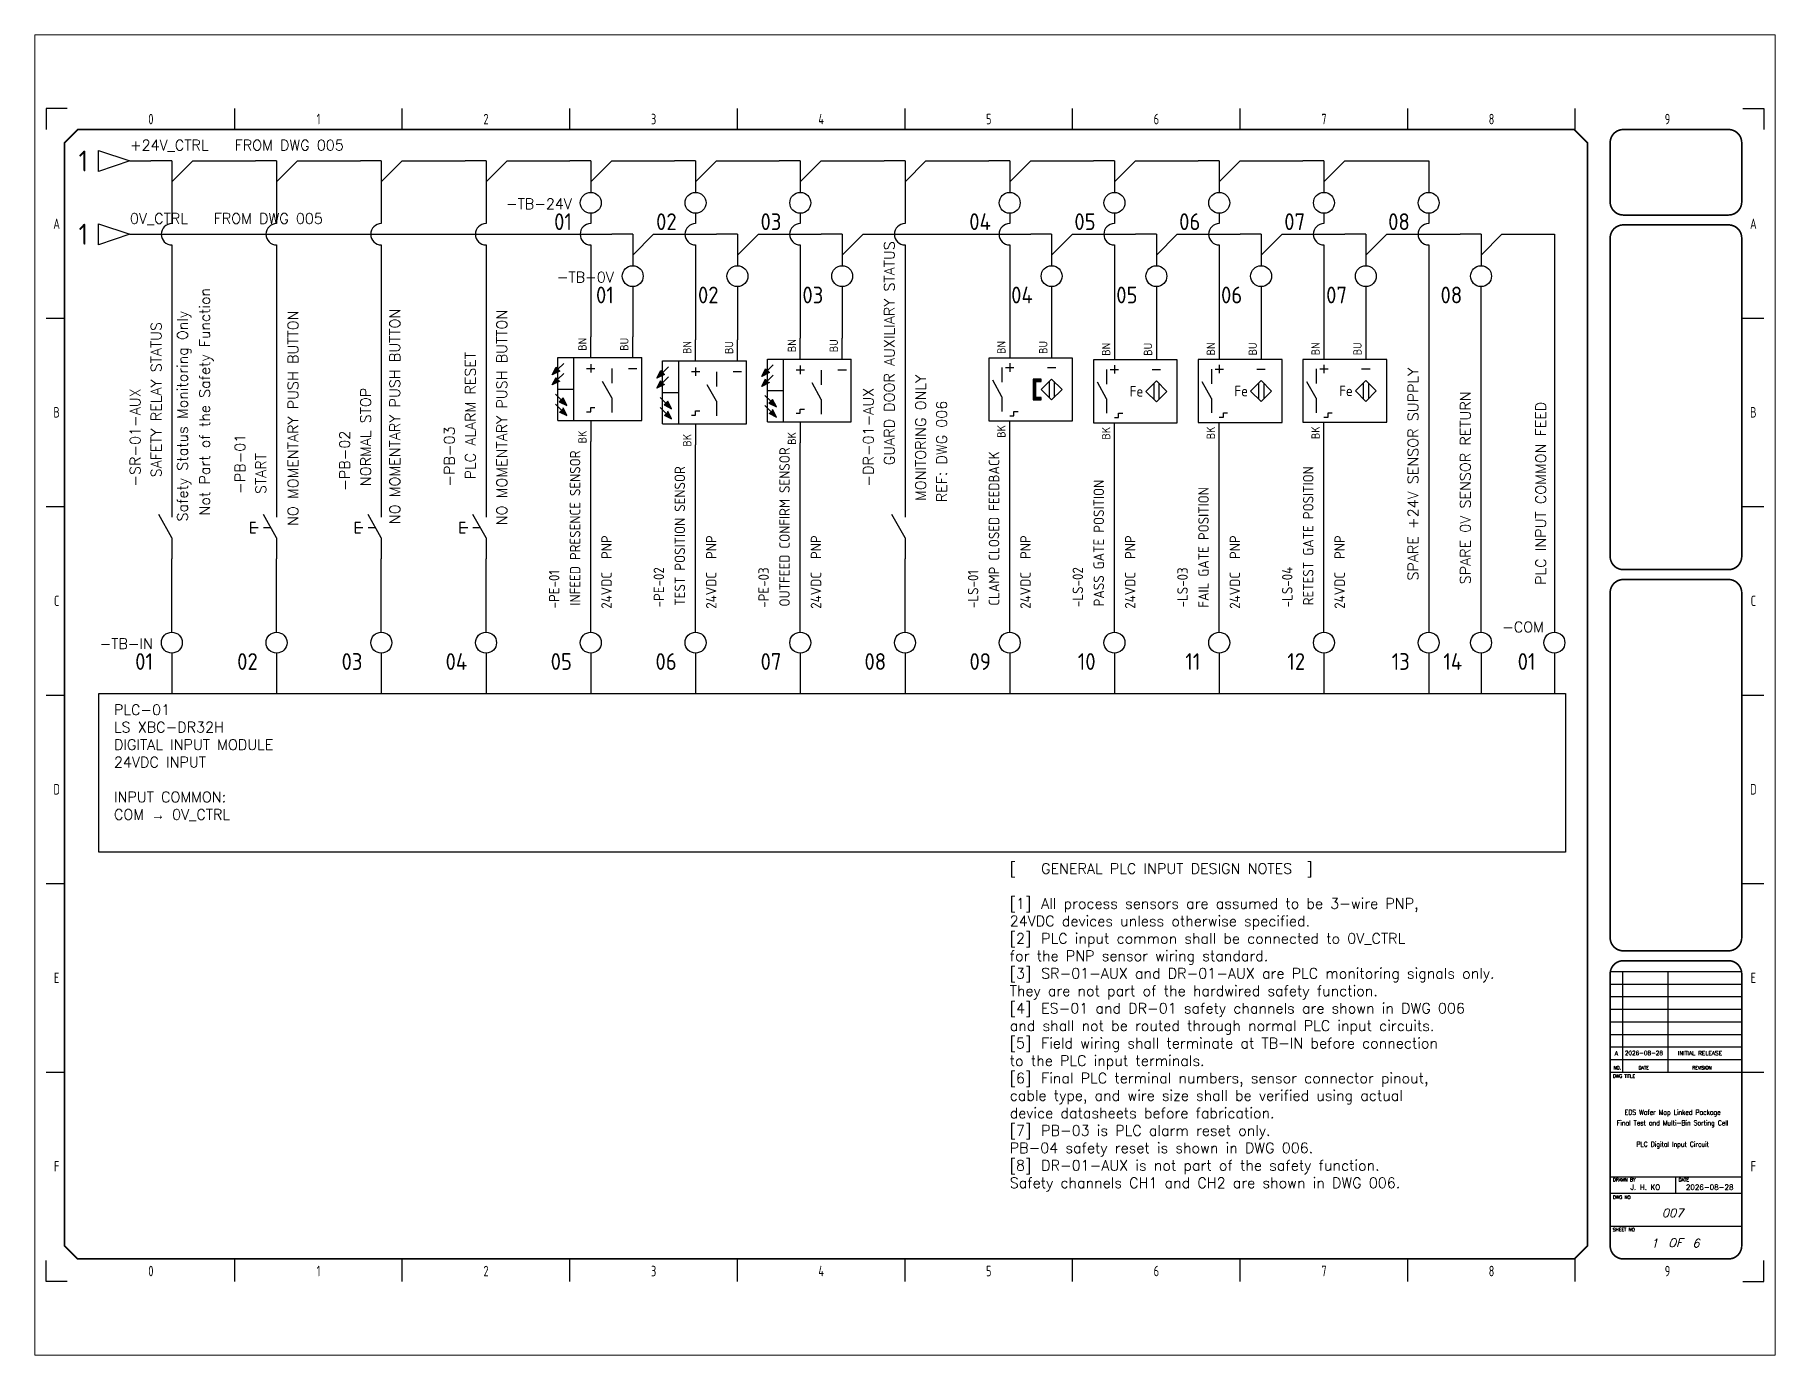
# Paper-space layout 'Layout1' of a CAD drawing. Extents: x 26 to 231, y 20 to 176.
# The model-space entities are those that its viewports show. They can reach past a viewport. Long polylines and large blocks are cut down to what shows.
import ezdxf
from ezdxf.enums import TextEntityAlignment as Align

# ---------------------------------------------------------------- set-up
doc = ezdxf.new("R2010")
doc.units = 0
doc.header["$LTSCALE"] = 10
doc.linetypes.add('DASHED', pattern=[0.75, 0.5, -0.25])
for name, color, linetype in [('BK', 7, 'Continuous'), ('BN', 34, 'Continuous'), ('BU', 5, 'Continuous'), ('DESC', 7, 'Continuous'), ('DESCCHILD', 7, 'Continuous'), ('INPUT_CONTACT', 2, 'Continuous'), ('INPUT_SENSOR', 4, 'Continuous'), ('PLC_BLOCK', 6, 'Continuous'), ('PLC_MONITOR', 3, 'DASHED'), ('POWER_0V', 8, 'Continuous'), ('POWER_24V_CTRL', 5, 'Continuous'), ('SYMS', 7, 'Continuous'), ('TABLE', 8, 'Continuous'), ('TAGS', 4, 'Continuous'), ('TERMS', 3, 'Continuous'), ('TEXT_TITLE', 7, 'Continuous'), ('TITLE', 7, 'Continuous'), ('Title blocks', 7, 'Continuous'), ('WIREREF_DEST', 52, 'Continuous'), ('XREF', 7, 'Continuous')]:
    doc.layers.add(name, color=color, linetype=linetype)
doc.styles.add('ISO8', font='ISO8.shx', dxfattribs={"width": 0.8})
doc.styles.add('ITALIC', font='ITALIC')
doc.styles.add('ROMANS', font='romans')
doc.styles.add('WD_IEC', font='ISOCP2.shx', dxfattribs={"width": 0.9, "height": 4})

psp = doc.layouts.get("Layout1")

msp = doc.modelspace()

# ---------------------------------------------------------------- texts
at = {"layer": 'TABLE', "insert": (232.5, 104.82), "char_height": 2.5, "width": 150.9375, "attachment_point": 1}
msp.add_mtext('\\pxi-3,l4,a0.48,t4;{\\Fromans|c129;[^I\\Fromans|c0;GENERAL PLC INPUT DESIGN NOTES\\Fromans|c129;  ]\\Fromans|c0;\\P\\pi0,l0,a0,tz;\\P\\pi-3,l4,a0.48,t4;\\Fromans|c129;[1]^I\\Fromans|c0;All process sensors are assumed to be 3-wire PNP,\\Fromans|c129; ^J\\Fromans|c0;24VDC devices unless otherwise specified.\\Fromans|c129;\\P[2]^I\\Fromans|c0;PLC input common shall be connected to 0V_CTRL\\Fromans|c129;^J\\Fromans|c0;for the PNP sensor wiring standard.\\Fromans|c129;\\P[3]^I\\Fromans|c0;SR-01-AUX and DR-01-AUX are PLC monitoring signals only.\\Fromans|c129;^J\\Fromans|c0;They are not part of the hardwired safety function.\\Fromans|c129;\\P[4]^I\\Fromans|c0;ES-01 and DR-01 safety channels are shown in DWG 006\\Fromans|c129; ^J\\Fromans|c0;and shall not be routed through normal PLC input circuits.\\Fromans|c129;\\P[5]^I\\Fromans|c0;Field wiring shall terminate at TB-IN before connection\\Fromans|c129; ^J\\Fromans|c0;to the PLC input terminals.\\Fromans|c129;\\P[6]^I\\Fromans|c0;Final PLC terminal numbers, sensor connector pinout,\\Fromans|c129; ^J\\Fromans|c0;cable type, and wire size shall be verified using actual\\Fromans|c129; ^J\\Fromans|c0;device datasheets before fabrication.\\Fromans|c129;\\P[7]^I\\Fromans|c0;PB-03 is PLC alarm reset only.\\Fromans|c129; ^J\\Fromans|c0;PB-04 safety reset is shown in DWG 006\\Fromans|c129;.\\P[8]^I\\Fromans|c0;DR-01-AUX is not part of the safety function.\\Fromans|c129; ^J\\Fromans|c0;Safety channels CH1 and CH2 are shown in DWG 006.}', dxfattribs=at)
at = {"layer": 'TEXT_TITLE', "insert": (21.18, 142.74), "char_height": 2.5, "width": 39.2, "attachment_point": 1}
msp.add_mtext('{\\Fromans|c0;PLC-01\\PLS XBC-DR32H\\PDIGITAL INPUT MODULE\\P24VDC INPUT\\P\\PINPUT COMMON:\\PCOM \\fGulim|b0|i0|c129|p50;→\\Fromans|c129; \\Fromans|c0;0V_CTRL}', dxfattribs=at)
at = {"layer": 'TEXT_TITLE', "char_height": 1, "attachment_point": 1}
for s, width, heights, insert in [('{\\Fromans|c0;A}', 0.7655, [0], (379.41, 59.97)), ('{\\Fromans|c129;2026-08-28}', 0.7655, [0], (381.83, 60.04)), ('{\\Fromans|c129;INITIAL RELEASE}', 12.6659, [1.71], (394.48, 60.02))]:
    msp.add_mtext_dynamic_manual_height_columns(s, width=width, gutter_width=12.5, heights=heights, dxfattribs=dict(at, insert=insert))

# ---------------------------------------------------------------- blocks, each defined once
blk = doc.blocks.new('Title_blocks_A3')
at = {"layer": 'TITLE'}
for p, q in [((372.89, 276.86), (372.89, 259.33)), ((378.33, 79), (409.73, 79)), ((381.28, 79), (381.28, 55)), ((392.12, 79), (392.12, 55)), ((378.33, 76), (409.73, 76)), ((378.32, 73), (409.73, 73)), ((378.32, 70), (409.73, 70)), ((378.32, 67), (409.73, 67)), ((378.32, 64), (409.73, 64)), ((378.32, 61), (409.72, 61)), ((378.32, 58), (409.72, 58)), ((378.32, 55), (409.72, 55)), ((372.89, 13.53), (372.89, 37.81)), ((378.32, 30.02), (409.72, 30.02)), ((394.02, 26.1), (394.02, 30.02)), ((378.32, 26.1), (409.72, 26.1)), ((378.32, 18.24), (409.72, 18.24))]:
    blk.add_line(p, q, dxfattribs=at)
at = {"layer": 'TITLE', "const_width": 0.392}
blk.add_lwpolyline([(372.89, 13.53), (372.89, 276.86), (369.75, 280), (12.53, 280), (9.39, 276.86), (9.39, 13.53), (12.53, 10.39), (369.75, 10.39)], close=True, dxfattribs=at)
for points in [[(381.46, 280, 0.414214), (378.32, 276.86, 0.414214)], [(409.72, 276.86, 0.414214), (406.58, 280, 0.414214)], [(378.32, 262.73, 0.414214), (381.46, 259.59, 0.414214)], [(406.58, 259.59, 0.414214), (409.72, 262.73, 0.414214)], [(381.46, 257.23, 0.414214), (378.32, 254.09, 0.414214)], [(409.72, 254.09, 0.414214), (406.58, 257.23, 0.414214)], [(378.32, 178.08, 0.414214), (381.46, 174.94, 0.414214)], [(406.58, 174.94, 0.414214), (409.72, 178.08, 0.414214)], [(381.46, 172.58, 0.414214), (378.32, 169.44, 0.414214)], [(409.72, 169.44, 0.414214), (406.58, 172.58, 0.414214)], [(378.32, 87.08, 0.414214), (381.46, 83.94, 0.414214)], [(406.58, 83.94, 0.414214), (409.72, 87.08, 0.414214)], [(381.46, 81.58, 0.414214), (378.32, 78.44, 0.414214)], [(409.72, 78.44, 0.414214), (406.58, 81.58, 0.414214)], [(378.32, 13.53, 0.414214), (381.46, 10.39, 0.414214)], [(406.58, 10.39, 0.414214), (409.72, 13.53, 0.414214)]]:
    blk.add_lwpolyline(points, format="xyb", dxfattribs=at)
for points in [[(406.58, 280), (381.46, 280)], [(378.32, 276.86), (378.32, 262.73)], [(409.72, 276.86), (409.72, 262.73)], [(406.58, 259.59), (381.46, 259.59)], [(378.32, 254.09), (378.32, 178.08)], [(406.58, 257.23), (381.46, 257.23)], [(409.72, 254.09), (409.72, 178.08)], [(381.46, 174.94), (406.58, 174.94)], [(381.46, 172.58), (406.58, 172.58)], [(381.46, 83.94), (406.58, 83.94)], [(381.46, 81.58), (406.58, 81.58)], [(378.32, 78.44), (378.32, 13.53)], [(409.72, 78.44), (409.72, 13.53)], [(381.46, 10.39), (406.58, 10.39)]]:
    blk.add_lwpolyline(points, dxfattribs=at)
at = {"layer": 'TITLE', "color": 7, "const_width": 0.392}
for points in [[(378.32, 169.44), (378.32, 87.08)], [(409.72, 169.44), (409.72, 87.08)]]:
    blk.add_lwpolyline(points, dxfattribs=at)
at = {"layer": 'Title blocks', "color": 7}
for p, q in [((50, 280), (50, 285)), ((90, 280), (90, 285)), ((130, 280), (130, 285)), ((170, 280), (170, 285)), ((250, 280), (250, 285)), ((290, 280), (290, 285)), ((330, 280), (330, 285)), ((370, 280), (370, 285)), ((5, 235), (9.39, 235)), ((410, 235), (415, 235)), ((5, 190), (9.39, 190)), ((410, 190), (415, 190)), ((5, 100), (9.39, 100)), ((410, 100), (415, 100)), ((5, 55), (9.39, 55)), ((410, 55), (415, 55)), ((50, 5), (50, 10.39)), ((90, 5), (90, 10.39)), ((130, 5), (130, 10.39)), ((170, 5), (170, 10.39)), ((250, 5), (250, 10.39)), ((290, 5), (290, 10.39)), ((330, 5), (330, 10.39)), ((370, 5), (370, 10.64))]:
    blk.add_line(p, q, dxfattribs=at)
at = {"layer": 'Title blocks', "color": 2}
for p, q in [((210, 280), (210, 285)), ((5, 145), (9.39, 145)), ((410, 145), (415, 145)), ((210, 5), (210, 10.39))]:
    blk.add_line(p, q, dxfattribs=at)
at = {"layer": 'Title blocks'}
for points in [[(10, 285), (5, 285), (5, 280)], [(410, 285), (415, 285), (415, 280)], [(10, 5), (5, 5), (5, 10)], [(410, 5), (415, 5), (415, 10)]]:
    blk.add_lwpolyline(points, dxfattribs=at)
at = {"layer": 'TITLE', "color": 1, "style": 'ROMANS'}
for s, p in [('DWG TITLE', (378.97, 53.64)), ('DRAWN BY', (378.97, 28.91)), ('DATE', (394.67, 28.91)), ('DWG NO', (378.97, 24.72)), ('SHEET NO', (378.97, 17))]:
    blk.add_text(s, height=0.785, dxfattribs=at).set_placement(p)
at = {"layer": 'TITLE', "color": 1}
for s, height, style, p in [('NO.', 0.785, 'ROMANS', (380.02, 56.04)), ('DATE', 0.785, 'ROMANS', (386.32, 56.04)), ('REVISION', 0.785, 'ROMANS', (400.23, 56.04)), ('OF', 2, 'ITALIC', (393.89, 14.25))]:
    blk.add_text(s, height=height, dxfattribs=dict(at, style=style)).set_placement(p, align=Align.MIDDLE)
at = {"layer": 'TITLE', "color": 1, "style": 'ROMANS', "width": 0.8}
for tag, p in [('TITLE#1', (393.23, 44.81)), ('TITLE#2', (393.23, 42.27)), ('TITLE#3', (393.23, 39.73)), ('TITLE#4', (393.23, 37.18))]:
    blk.add_attdef(tag, text='', height=1.2, dxfattribs=at).set_placement(p, align=Align.CENTER)
at = {"layer": 'TITLE', "color": 1}
for tag, p, height, style in [('DRAWNBY', (383.14, 26.88), 1.25, 'ROMANS'), ('DATE', (396.4, 26.88), 1.25, 'ROMANS'), ('SHTS', (397.95, 13.15), 2, 'ITALIC')]:
    blk.add_attdef(tag, p, '', height=height, dxfattribs=dict(at, style=style))
at = {"layer": 'TITLE', "color": 1, "style": 'ITALIC'}
blk.add_attdef('DWG#', text='', height=2, dxfattribs=at).set_placement((393.23, 20.38), align=Align.CENTER)
blk.add_attdef('SH#', text='', height=2, dxfattribs=at).set_placement((389.77, 13.15), align=Align.RIGHT)
at = {"layer": 'TITLE', "color": 7, "flags": 9}
blk.add_attdef('WD_TB', (381.46, 10.39), '', height=1.57, dxfattribs=at)
at = {"layer": 'Title blocks', "style": 'ISO8', "width": 0.8}
for s, p in [('0', (30, 282.5)), ('1', (70, 282.5)), ('2', (110, 282.5)), ('3', (150, 282.5)), ('4', (190, 282.5)), ('5', (230, 282.5)), ('6', (270, 282.5)), ('7', (310, 282.5)), ('8', (350, 282.5)), ('9', (392, 282.5)), ('A', (7.5, 257.5)), ('A', (412.5, 257.5)), ('B', (7.5, 212.5)), ('B', (412.5, 212.5)), ('C', (7.5, 167.5)), ('C', (412.5, 167.5)), ('D', (7.5, 122.5)), ('D', (412.5, 122.5)), ('E', (7.5, 77.5)), ('E', (412.5, 77.5)), ('F', (7.5, 32.5)), ('F', (412.5, 32.5)), ('0', (30, 7.5)), ('1', (70, 7.5)), ('2', (110, 7.5)), ('3', (150, 7.5)), ('4', (190, 7.5)), ('5', (230, 7.5)), ('6', (270, 7.5)), ('7', (310, 7.5)), ('8', (350, 7.5)), ('9', (392, 7.5))]:
    blk.add_text(s, height=2.5, dxfattribs=at).set_placement(p, align=Align.MIDDLE)
blk = doc.blocks.new('HPB11')
for p, q in [((-1.25, 6.25), (1.25, 6.25)), ((-1.25, 6.25), (-1.25, 5)), ((0, 6.25), (0, 4.38)), ((1.25, 6.25), (1.25, 5)), ((-7.5, 0), (-2.5, 0)), ((2.5, 0), (-3.12, 3.12)), ((0, 3.12), (0, 1.39)), ((2.5, 0), (7.5, 0))]:
    blk.add_line(p, q)
at = {"style": 'WD_IEC'}
for tag, p in [('INST', (-5, 10.12)), ('LOC', (-5, 7.12)), ('TAG1', (-5, 4.12)), ('DESC1', (-5, -10.5)), ('DESC2', (-5, -13.5)), ('DESC3', (-5, -16.5))]:
    blk.add_attdef(tag, text='', height=2.5, dxfattribs=at).set_placement(p, align=Align.RIGHT)
for tag, p, height, flags in [('MFG', (4.92, 12.12), 1.5, 9), ('CAT', (4.92, 9.62), 1.5, 9), ('X4TERM01', (-7.5, 0), 0.32, 1), ('TERM01', (-7.5, 1), 2, 8), ('X8LINK', (0, 0), 0.32, 1), ('X1TERM02', (7.5, 0), 0.32, 1), ('ASSYCODE', (3.5, -2.75), 1, 1), ('FAMILY', (3.5, -4.25), 1, 1), ('CATDESC', (3.5, -5.75), 1, 1), ('CONTACT', (3.5, -7.5), 1, 1), ('COMMON', (4.75, -8.75), 1, 1)]:
    blk.add_attdef(tag, p, '', height=height, dxfattribs=dict(at, flags=flags))
at = {"style": 'WD_IEC', "flags": 8}
blk.add_attdef('TERM02', text='', height=2, dxfattribs=at).set_placement((7.5, 1), align=Align.RIGHT)
at = {"lineweight": 15, "style": 'WD_IEC'}
blk.add_attdef('XREF', text='', height=2.5, dxfattribs=at).set_placement((-5, -7.5), align=Align.RIGHT)
blk = doc.blocks.new('HCR21')
for p, q in [((-7.5, 0), (-2.5, 0)), ((2.5, 0), (-3.12, 3.12)), ((2.5, 0), (7.5, 0))]:
    blk.add_line(p, q)
at = {"style": 'WD_IEC'}
for tag, p in [('INST', (-2.5, 10.12)), ('LOC', (-2.5, 7.12)), ('TAG2', (-2.5, 4.12)), ('DESC1', (-2.5, -9.25)), ('DESC2', (-2.5, -12.25)), ('DESC3', (-2.5, -15.25))]:
    blk.add_attdef(tag, text='', height=2.5, dxfattribs=at).set_placement(p, align=Align.RIGHT)
for tag, p, height, flags in [('X4TERM01', (-7.5, 0), 0.32, 1), ('TERM01', (-7.5, 1), 2, 8), ('X2LINK', (0, 2.27), 0.32, 1), ('X8LINK', (0, 0.77), 0.32, 1), ('X1TERM02', (7.5, 0), 0.32, 1), ('CONTACT', (6.5, -2.25), 1, 1), ('FAMILY', (6.5, -3.75), 1, 1), ('COMMON', (7.75, -3.5), 1, 1)]:
    blk.add_attdef(tag, p, '', height=height, dxfattribs=dict(at, flags=flags))
at = {"style": 'WD_IEC', "flags": 8}
for tag, height, p in [('TERM02', 2, (7.5, 1)), ('XREF', 2.5, (-2.5, -6.25))]:
    blk.add_attdef(tag, text='', height=height, dxfattribs=at).set_placement(p, align=Align.RIGHT)
blk = doc.blocks.new('VPE11B16')
for p, q in [((0, 7.5), (0, 12.5)), ((10, 7.5), (10, 12.5)), ((-9.2, 3.39), (-8.29, 5.2)), ((-7.38, 4.29), (-9.2, 3.39)), ((-8.29, 5.2), (-7.38, 4.29)), ((-7.85, -7.5), (-7.85, 7.5)), ((-7.85, 7.5), (12.15, 7.5)), ((-7.83, 4.75), (-6.47, 6.11)), ((-4.1, 7.5), (-4.1, -7.5)), ((-1, 4.94), (1, 4.94)), ((0, 5.94), (0, 3.94)), ((5, 4.88), (5, 1.38)), ((9, 4.94), (11, 4.94)), ((12.15, -7.5), (12.15, 7.5)), ((-9.2, 0.98), (-8.29, 2.8)), ((-7.38, 1.89), (-9.2, 0.98)), ((-7.85, 0), (-4.1, 0)), ((-7.83, 2.34), (-6.47, 3.71)), ((5, -2.12), (2.81, 1.81)), ((-7.06, -2.56), (-8.42, -1.2)), ((-7.06, -4.97), (-8.42, -3.6)), ((-6.61, -2.11), (-7.52, -3.02)), ((-7.52, -3.02), (-5.7, -3.92)), ((-5.7, -3.92), (-6.61, -2.11)), ((5, -2.12), (5, -5.62)), ((-7.85, -7.5), (12.15, -7.5)), ((-7.52, -5.42), (-5.7, -6.33)), ((-5.7, -6.33), (-6.61, -4.51)), ((-1, -5.43), (0, -5.43)), ((0, -5.43), (0, -4.43)), ((0, -4.43), (1, -4.43)), ((0, -7.5), (0, -12.5))]:
    blk.add_line(p, q)
for points in [[(-8.29, 5.2), (-7.38, 4.29), (-9.2, 3.39)], [(-8.29, 2.8), (-7.38, 1.89), (-9.2, 0.98)], [(-6.61, -2.11), (-7.52, -3.02), (-5.7, -3.92)], [(-6.61, -4.51), (-7.52, -5.42), (-5.7, -6.33)]]:
    blk.add_solid(points)
at = {"style": 'WD_IEC'}
for tag, p in [('INST', (-11.85, 12)), ('LOC', (-11.85, 8)), ('TAG1', (-11.85, 3.25)), ('XREF', (-11.85, -1.35)), ('DESC1', (-11.85, -5.2)), ('DESC2', (-11.85, -9.2)), ('DESC3', (-11.85, -13.2))]:
    blk.add_attdef(tag, text='', height=2.5, dxfattribs=at).set_placement(p, align=Align.RIGHT)
at = {"style": 'WD_IEC', "flags": 1}
for tag, p, height in [('X2TERM01', (0, 12.5), 0.32), ('X2TERM02', (10, 12.5), 0.32), ('MFG', (12.69, 6.06), 1.5), ('CAT', (12.69, 3.56), 1.5), ('X4LINK', (-7.85, 0), 0.32), ('X1LINK', (12.15, 0), 0.32), ('ASSYCODE', (12.76, -4.38), 1), ('FAMILY', (12.76, -5.88), 1), ('CATDESC', (12.76, -7.38), 1), ('X8TERM03', (0, -12.5), 0.32)]:
    blk.add_attdef(tag, p, '', height=height, dxfattribs=at)
at = {"style": 'WD_IEC'}
for tag, p in [('TERM01', (-1, 12.23)), ('TERM02', (9, 12.23))]:
    blk.add_attdef(tag, text='', height=2, rotation=90, dxfattribs=at).set_placement(p, align=Align.RIGHT)
blk.add_attdef('TERM03', (-1, -12.96), '', height=2, rotation=90, dxfattribs=at)
blk = doc.blocks.new('VT0002')
blk.add_circle((0, 0), 1.25)
at = {"style": 'WD_IEC', "flags": 1}
for tag, p, height in [('ASSYCODE', (2.75, 10.75), 1), ('CATDESC', (2.75, 9.25), 1), ('MFG', (2.75, 7.25), 1.5), ('CAT', (2.75, 4.75), 1.5), ('X2PIN01', (0, 2.25), 0.25), ('X2TERMDESC01', (0, 1.75), 0.4), ('X4PIN01', (-1.25, 1), 0.25), ('X4TERM01', (-1.25, 0), 0.25), ('X4TERMDESC01', (-1.25, 0.5), 0.4), ('STRIPSEQ', (0, 0), 0.025), ('X2TERM01', (0, 1.25), 0.25), ('X8PIN01', (0, -0.25), 0.25), ('X1PIN01', (1.25, 1), 0.25), ('X1TERM01', (1.25, 0), 0.25), ('X1TERMDESC01', (1.25, 0.5), 0.4), ('LINKTERM', (0, -0.04), 0.025), ('X8TERM01', (0, -1.25), 0.25), ('X8TERMDESC01', (0, -0.75), 0.4)]:
    blk.add_attdef(tag, p, '', height=height, dxfattribs=at)
at = {"style": 'WD_IEC'}
for tag, p in [('INST', (-2.25, 6.5)), ('LOC', (-2.25, 3.5)), ('DESC1', (-2.25, -6.25)), ('DESC2', (-2.25, -9.25)), ('DESC3', (-2.25, -12.25))]:
    blk.add_attdef(tag, text='', height=2.5, dxfattribs=at).set_placement(p, align=Align.RIGHT)
at = {"style": 'WD_IEC', "flags": 8}
for tag, height, p in [('TAGSTRIP', 2.5, (-2.25, 0.5)), ('TERM01', 2, (-2.25, -3.25))]:
    blk.add_attdef(tag, text='', height=height, dxfattribs=at).set_placement(p, align=Align.RIGHT)
blk = doc.blocks.new('HA1D3')
blk.add_lwpolyline([(0, 0), (-3.75, -1.25), (-3.75, 1.25)], close=True)
at = {"style": 'WD_IEC', "flags": 1}
blk.add_attdef('SIGCODE', text='', height=1, dxfattribs=at).set_placement((-2.5, 1.8), align=Align.RIGHT)
at = {"style": 'WD_IEC'}
for tag, p, height, flags in [('WIRENO', (1.25, 1), 2.5, 8), ('X1TERM01', (0, 0), 0.32, 1)]:
    blk.add_attdef(tag, p, '', height=height, dxfattribs=dict(at, flags=flags))
blk.add_attdef('XREF', text='', height=2.5, dxfattribs=at).set_placement((-5, 0), align=Align.MIDDLE_RIGHT)
blk.add_attdef('DESC1', text='', height=2.5, dxfattribs=at).set_placement((1.25, -1), align=Align.TOP_LEFT)
blk = doc.blocks.new('VPX11M3')
for p, q in [((-1.875, 5.25), (-1.875, 1.75)), ((-1, 5.25), (1, 5.25)), ((0, 6.25), (0, 4.25)), ((9, 5.25), (11, 5.25)), ((-1.875, -1.75), (-4.0625, 2.1875)), ((9.375, 1.875), (9.375, -1.875)), ((10.625, 1.875), (10.625, -1.875)), ((-1.875, -1.75), (-1.875, -5.25)), ((0, -6.25), (1, -6.25)), ((1, -6.25), (1, -5.25)), ((1, -5.25), (2, -5.25))]:
    blk.add_line(p, q)
for points in [[(-5, -7.5), (15, -7.5), (15, 7.5), (-5, 7.5)], [(6.25, 1.875), (7.5, 1.875), (7.5, 2.5), (5.625, 2.5), (5.625, -2.5), (7.5, -2.5), (7.5, -1.875), (6.25, -1.875)], [(10, 2.5), (12.5, 0), (10, -2.5), (7.5, 0)]]:
    blk.add_lwpolyline(points, close=True)
for points in [[(5.625, 2.5), (5.625, 1.875), (7.5, 2.5), (7.5, 1.875)], [(5.625, 1.875), (5.625, -1.875), (6.25, 1.875), (6.25, -1.875)], [(5.625, -1.875), (5.625, -2.5), (7.5, -1.875), (7.5, -2.5)]]:
    blk.add_solid(points)
at = {"style": 'WD_IEC'}
for tag, p in [('TERM02', (-1, 8.5)), ('TERM03', (9, 8.5))]:
    blk.add_attdef(tag, p, '', height=2, rotation=90, dxfattribs=at)
for tag, p in [('INST', (-6.75, 10.25)), ('LOC', (-6.75, 6.75)), ('TAG1', (-6.75, 3.25)), ('DESC1', (-6.75, -5.2)), ('DESC2', (-6.75, -8.7)), ('DESC3', (-6.75, -12.2))]:
    blk.add_attdef(tag, text='', height=2.5, dxfattribs=at).set_placement(p, align=Align.RIGHT)
at = {"style": 'WD_IEC', "flags": 1}
for tag, p, height in [('X2TERM02', (0, 7.5), 0.32), ('X2TERM03', (10, 7.5), 0.32), ('MFG', (17.75, 6.5), 1.5), ('CAT', (17.75, 4), 1.5), ('ASSYCODE', (16, -4), 1), ('X8TERM01', (0, -7.5), 0.32), ('FAMILY', (16, -5.5), 1), ('CATDESC', (16, -7), 1)]:
    blk.add_attdef(tag, p, '', height=height, dxfattribs=at)
at = {"lineweight": 15, "style": 'WD_IEC'}
for tag, p in [('XREF', (-6.75, -1.35)), ('WDTAGALT', (-6.75, -15.125))]:
    blk.add_attdef(tag, text='', height=2.5, dxfattribs=at).set_placement(p, align=Align.RIGHT)
at = {"style": 'WD_IEC'}
blk.add_attdef('TERM01', text='', height=2, rotation=90, dxfattribs=at).set_placement((-1, -8.5), align=Align.RIGHT)
blk = doc.blocks.new('VPX11IN3')
for p, q in [((-1.875, 5.25), (-1.875, 1.75)), ((-1, 5.25), (1, 5.25)), ((0, 6.25), (0, 4.25)), ((9, 5.25), (11, 5.25)), ((-1.875, -1.75), (-4.0625, 2.1875)), ((9.375, 1.875), (9.375, -1.875)), ((10.625, 1.875), (10.625, -1.875)), ((-1.875, -1.75), (-1.875, -5.25)), ((0, -6.25), (1, -6.25)), ((1, -6.25), (1, -5.25)), ((1, -5.25), (2, -5.25))]:
    blk.add_line(p, q)
for points in [[(-5, -7.5), (15, -7.5), (15, 7.5), (-5, 7.5)], [(10, 2.5), (12.5, 0), (10, -2.5), (7.5, 0)]]:
    blk.add_lwpolyline(points, close=True)
at = {"style": 'WD_IEC'}
blk.add_text('Fe', height=2.5, dxfattribs=at).set_placement((6.875, 0), align=Align.MIDDLE_RIGHT)
for tag, p in [('TERM02', (-1, 8.5)), ('TERM03', (9, 8.5))]:
    blk.add_attdef(tag, p, '', height=2, rotation=90, dxfattribs=at)
for tag, p in [('INST', (-6.75, 10.25)), ('LOC', (-6.75, 6.75)), ('TAG1', (-6.75, 3.25)), ('DESC1', (-6.75, -5.2)), ('DESC2', (-6.75, -8.7)), ('DESC3', (-6.75, -12.2)), ('WDTAGALT', (-6.25, -15.125))]:
    blk.add_attdef(tag, text='', height=2.5, dxfattribs=at).set_placement(p, align=Align.RIGHT)
at = {"style": 'WD_IEC', "flags": 1}
for tag, p, height in [('X2TERM02', (0, 7.5), 0.32), ('X2TERM03', (10, 7.5), 0.32), ('MFG', (17.75, 6.5), 1.5), ('CAT', (17.75, 4), 1.5), ('ASSYCODE', (16, -4), 1), ('X8TERM01', (0, -7.5), 0.32), ('FAMILY', (16, -5.5), 1), ('CATDESC', (16, -7), 1)]:
    blk.add_attdef(tag, p, '', height=height, dxfattribs=at)
at = {"lineweight": 15, "style": 'WD_IEC'}
blk.add_attdef('XREF', text='', height=2.5, dxfattribs=at).set_placement((-6.75, -1.35), align=Align.RIGHT)
at = {"style": 'WD_IEC'}
blk.add_attdef('TERM01', text='', height=2, rotation=90, dxfattribs=at).set_placement((-1, -8.5), align=Align.RIGHT)
blk = doc.blocks.new('HT0_184')
for p, q in [((0, 0), (-2.5, 0)), ((0, 0), (0, -2.5)), ((0, -2.5), (2.5, 0))]:
    blk.add_line(p, q)
at = {"style": 'WD_IEC', "flags": 1}
for tag, p in [('X4TERM01', (-2.5, 0)), ('X1TERM01', (2.5, 0)), ('WDWSEQ', (1.53, -1.26)), ('X8TERM01', (0, -2.5))]:
    blk.add_attdef(tag, p, '', height=0.4, dxfattribs=at)

# ---------------------------------------------------------------- linework, layer by layer
at = {"layer": 'BK'}
for p, q in [((235, 160), (235, 210.44)), ((260, 160), (260, 210)), ((285, 160), (285, 210.08)), ((310, 160), (310, 210.11)), ((135, 160), (135, 205.54)), ((160, 160), (160, 204.76)), ((185, 160), (185, 205.19))]:
    msp.add_line(p, q, dxfattribs=at)
at = {"layer": 'BN'}
for p, q in [((135, 260), (135, 257.54)), ((160, 260), (160, 257.54)), ((185, 260), (185, 257.54)), ((235, 260), (235, 257.54)), ((260, 260), (260, 257.54)), ((285, 260), (285, 257.54)), ((310, 260), (310, 257.54)), ((135, 252.46), (135, 230.54)), ((160, 252.46), (160, 229.76)), ((185, 252.46), (185, 230.19)), ((235, 252.46), (235, 225.44)), ((260, 252.46), (260, 225)), ((285, 252.46), (285, 225.08)), ((310, 252.46), (310, 225.11))]:
    msp.add_line(p, q, dxfattribs=at)
for centre in [(135, 255), (160, 255), (185, 255), (235, 255), (260, 255), (285, 255), (310, 255)]:
    msp.add_arc(centre, 2.54, 90, 270, dxfattribs=at)
at = {"layer": 'BU'}
for p, q in [((145, 242.5), (145, 230.54)), ((170, 242.5), (170, 229.76)), ((195, 242.5), (195, 230.19)), ((245, 242.5), (245, 225.44)), ((270, 242.5), (270, 225)), ((295, 242.5), (295, 225.08)), ((320, 242.5), (320, 225.11))]:
    msp.add_line(p, q, dxfattribs=at)
at = {"layer": 'INPUT_CONTACT'}
for p, q in [((60, 168.75), (60, 177.5)), ((85, 168.75), (85, 177.5)), ((110, 168.75), (110, 177.5)), ((60, 160), (60, 168.75)), ((85, 160), (85, 168.75)), ((110, 160), (110, 168.75)), ((60, 155), (60, 145.38)), ((85, 155), (85, 145.38)), ((110, 155), (110, 145.38))]:
    msp.add_line(p, q, dxfattribs=at)
at = {"layer": 'INPUT_SENSOR'}
for p, q in [((135, 155), (135, 145.38)), ((160, 155), (160, 145.38)), ((185, 155), (185, 145.38)), ((235, 155), (235, 145.38)), ((260, 155), (260, 145.38)), ((285, 155), (285, 145.38)), ((310, 155), (310, 145.38))]:
    msp.add_line(p, q, dxfattribs=at)
at = {"layer": 'PLC_BLOCK'}
msp.add_lwpolyline([(17.61, 145.38), (367.62, 145.38), (367.62, 107.5), (17.61, 107.5)], close=True, dxfattribs=at)
at = {"layer": 'PLC_MONITOR'}
for p, q in [((35, 168.75), (35, 177.5)), ((210, 168.75), (210, 177.5)), ((35, 160), (35, 168.75)), ((210, 160), (210, 168.75)), ((35, 155), (35, 145.38)), ((210, 155), (210, 145.38))]:
    msp.add_line(p, q, dxfattribs=at)
at = {"layer": 'POWER_0V'}
for p, q in [((25, 255), (140, 255)), ((150, 255), (165, 255)), ((175, 255), (190, 255)), ((200, 255), (240, 255)), ((250, 255), (265, 255)), ((275, 255), (290, 255)), ((300, 255), (315, 255)), ((325, 255), (342.5, 255)), ((352.5, 255), (365, 255)), ((365, 255), (365, 160)), ((145, 250), (145, 247.5)), ((170, 250), (170, 247.5)), ((195, 250), (195, 247.5)), ((245, 250), (245, 247.5)), ((270, 250), (270, 247.5)), ((295, 250), (295, 247.5)), ((320, 250), (320, 247.5)), ((347.5, 250), (347.5, 247.5)), ((270, 242.5), (270, 242.5)), ((347.5, 160), (347.5, 242.5)), ((347.5, 155), (347.5, 145.38)), ((365, 155), (365, 145.38))]:
    msp.add_line(p, q, dxfattribs=at)
at = {"layer": 'POWER_24V_CTRL'}
for p, q in [((25, 272.5), (30, 272.5)), ((40, 272.5), (55, 272.5)), ((65, 272.5), (80, 272.5)), ((90, 272.5), (105, 272.5)), ((115, 272.5), (130, 272.5)), ((140, 272.5), (155, 272.5)), ((165, 272.5), (180, 272.5)), ((190, 272.5), (205, 272.5)), ((215, 272.5), (230, 272.5)), ((240, 272.5), (255, 272.5)), ((265, 272.5), (280, 272.5)), ((290, 272.5), (305, 272.5)), ((315, 272.5), (335, 272.5)), ((335, 272.5), (335, 265)), ((35, 267.5), (35, 257.54)), ((60, 267.5), (60, 257.54)), ((85, 267.5), (85, 257.54)), ((110, 267.5), (110, 257.54)), ((135, 267.5), (135, 265)), ((160, 267.5), (160, 265)), ((185, 267.5), (185, 265)), ((210, 267.5), (210, 257.54)), ((235, 267.5), (235, 265)), ((260, 267.5), (260, 265)), ((285, 267.5), (285, 265)), ((310, 267.5), (310, 265)), ((335, 260), (335, 257.54)), ((35, 252.46), (35, 242.66)), ((60, 252.46), (60, 232.5)), ((85, 252.46), (85, 242.66)), ((110, 252.46), (110, 232.5)), ((210, 252.46), (210, 232.5)), ((335, 252.46), (335, 160)), ((35, 242.66), (35, 192.5)), ((85, 242.66), (85, 192.5)), ((60, 232.5), (60, 192.5)), ((110, 232.5), (110, 192.5)), ((210, 232.5), (210, 192.5)), ((335, 155), (335, 145.38))]:
    msp.add_line(p, q, dxfattribs=at)
for centre in [(35, 255), (60, 255), (85, 255), (110, 255), (210, 255), (335, 255)]:
    msp.add_arc(centre, 2.54, 90, 270, dxfattribs=at)

# ---------------------------------------------------------------- block references
at = {"layer": 'POWER_0V', "xscale": 2, "yscale": 2, "zscale": 2}
for p in [(145, 255), (170, 255), (195, 255), (245, 255), (270, 255), (295, 255), (320, 255), (347.5, 255)]:
    msp.add_blockref('HT0_184', p, dxfattribs=at)
at = {"layer": 'POWER_24V_CTRL', "xscale": 2, "yscale": 2, "zscale": 2}
for p in [(35, 272.5), (60, 272.5), (85, 272.5), (110, 272.5), (135, 272.5), (160, 272.5), (185, 272.5), (210, 272.5), (235, 272.5), (260, 272.5), (285, 272.5), (310, 272.5)]:
    msp.add_blockref('HT0_184', p, dxfattribs=at)
at = {"layer": 'SYMS'}
msp.add_blockref('Title_blocks_A3', (0, 0), dxfattribs=at).add_auto_attribs({'TITLE#1': 'EDS Wafer Map Linked Package', 'DATE': '2026-08-28', 'DRAWNBY': 'J. H. KO', 'SH#': '1', 'TITLE#2': 'Final Test and Multi-Bin Sorting Cell', 'TITLE#4': 'PLC Digital Input Circuit', 'DWG#': '007', 'SHTS': '6'})
ref = msp.add_blockref('HA1D3', (25, 272.5), dxfattribs=dict(at, xscale=2, yscale=2, zscale=2))
ref.add_attrib('WIRENO', '+24V_CTRL', dxfattribs={"layer": 'WIREREF_DEST', "height": 2.5, "style": 'ROMANS', "flags": 8}).set_placement((25, 277.5), align=Align.TOP_LEFT)
ref.add_attrib('DESC1', 'FROM DWG 005', dxfattribs={"layer": 'DESC', "height": 2.5, "style": 'ROMANS'}).set_placement((50, 277.5), align=Align.TOP_LEFT)
ref.add_attrib('XREF', '1', dxfattribs={"layer": 'XREF', "height": 5, "style": 'WD_IEC'}).set_placement((15, 272.5), align=Align.MIDDLE_RIGHT)
ref = msp.add_blockref('VT0002', (135, 262.5), dxfattribs=dict(at, xscale=2, yscale=2, zscale=2))
ref.add_attrib('TERM01', '01', dxfattribs={"layer": 'TERMS', "height": 4, "style": 'WD_IEC', "flags": 8}).set_placement((130.5, 256), align=Align.RIGHT)
ref.add_attrib('TAGSTRIP', '-TB-24V', dxfattribs={"layer": 'TAGS', "height": 2.5, "style": 'ROMANS', "flags": 8}).set_placement((130.5, 263.5), align=Align.TOP_RIGHT)
ref = msp.add_blockref('VT0002', (160, 262.5), dxfattribs=dict(at, xscale=2, yscale=2, zscale=2))
ref.add_attrib('TERM01', '02', dxfattribs={"layer": 'TERMS', "height": 4, "style": 'WD_IEC', "flags": 8}).set_placement((155.5, 256), align=Align.RIGHT)
ref = msp.add_blockref('VT0002', (185, 262.5), dxfattribs=dict(at, xscale=2, yscale=2, zscale=2))
ref.add_attrib('TERM01', '03', dxfattribs={"layer": 'TERMS', "height": 4, "style": 'WD_IEC', "flags": 8}).set_placement((180.5, 256), align=Align.RIGHT)
ref = msp.add_blockref('VT0002', (235, 262.5), dxfattribs=dict(at, xscale=2, yscale=2, zscale=2))
ref.add_attrib('TERM01', '04', dxfattribs={"layer": 'TERMS', "height": 4, "style": 'WD_IEC', "flags": 8}).set_placement((230.5, 256), align=Align.RIGHT)
ref = msp.add_blockref('VT0002', (260, 262.5), dxfattribs=dict(at, xscale=2, yscale=2, zscale=2))
ref.add_attrib('TERM01', '05', dxfattribs={"layer": 'TERMS', "height": 4, "style": 'WD_IEC', "flags": 8}).set_placement((255.5, 256), align=Align.RIGHT)
ref = msp.add_blockref('VT0002', (285, 262.5), dxfattribs=dict(at, xscale=2, yscale=2, zscale=2))
ref.add_attrib('TERM01', '06', dxfattribs={"layer": 'TERMS', "height": 4, "style": 'WD_IEC', "flags": 8}).set_placement((280.5, 256), align=Align.RIGHT)
ref = msp.add_blockref('VT0002', (310, 262.5), dxfattribs=dict(at, xscale=2, yscale=2, zscale=2))
ref.add_attrib('TERM01', '07', dxfattribs={"layer": 'TERMS', "height": 4, "style": 'WD_IEC', "flags": 8}).set_placement((305.5, 256), align=Align.RIGHT)
ref = msp.add_blockref('VT0002', (335, 262.5), dxfattribs=dict(at, xscale=2, yscale=2, zscale=2))
ref.add_attrib('DESC1', 'SPARE +24V SENSOR SUPPLY', dxfattribs={"layer": 'DESC', "height": 2.5, "rotation": 90, "style": 'ROMANS'}).set_placement((330, 223.1), align=Align.TOP_RIGHT)
ref.add_attrib('TERM01', '08', dxfattribs={"layer": 'TERMS', "height": 4, "style": 'WD_IEC', "flags": 8}).set_placement((330.5, 256), align=Align.RIGHT)
ref = msp.add_blockref('HA1D3', (25, 255), dxfattribs=dict(at, xscale=2, yscale=2, zscale=2))
ref.add_attrib('WIRENO', '0V_CTRL', dxfattribs={"layer": 'WIREREF_DEST', "height": 2.5, "style": 'ROMANS', "flags": 8}).set_placement((25, 260), align=Align.TOP_LEFT)
ref.add_attrib('DESC1', 'FROM DWG 005', dxfattribs={"layer": 'DESC', "height": 2.5, "style": 'ROMANS'}).set_placement((45, 260), align=Align.TOP_LEFT)
ref.add_attrib('XREF', '1', dxfattribs={"layer": 'XREF', "height": 5, "style": 'WD_IEC'}).set_placement((15, 255), align=Align.MIDDLE_RIGHT)
ref = msp.add_blockref('HCR21', (210, 185), dxfattribs=dict(at, xscale=-1, rotation=90))
ref.add_attrib('DESC3', 'REF: DWG 006', dxfattribs={"layer": 'DESCCHILD', "height": 2.5, "rotation": 90, "style": 'ROMANS'}).set_placement((217.5, 215.24), align=Align.TOP_RIGHT)
ref.add_attrib('DESC2', 'MONITORING ONLY', dxfattribs={"layer": 'DESCCHILD', "height": 2.5, "rotation": 90, "style": 'ROMANS'}).set_placement((212.5, 221.43), align=Align.TOP_RIGHT)
ref.add_attrib('DESC1', 'GUARD DOOR AUXILIARY STATUS', dxfattribs={"layer": 'DESCCHILD', "height": 2.5, "rotation": 90, "style": 'ROMANS'}).set_placement((205, 253.33), align=Align.TOP_RIGHT)
ref.add_attrib('TAG2', '-DR-01-AUX', dxfattribs={"layer": 'TAGS', "height": 2.5, "rotation": 90, "style": 'ROMANS'}).set_placement((200, 218.33), align=Align.TOP_RIGHT)
ref = msp.add_blockref('VT0002', (145, 245), dxfattribs=dict(at, xscale=2, yscale=2, zscale=2))
ref.add_attrib('TERM01', '01', dxfattribs={"layer": 'TERMS', "height": 4, "style": 'WD_IEC', "flags": 8}).set_placement((140.5, 238.5), align=Align.RIGHT)
ref.add_attrib('TAGSTRIP', '-TB-0V', dxfattribs={"layer": 'TAGS', "height": 2.5, "style": 'ROMANS', "flags": 8}).set_placement((140.5, 246), align=Align.TOP_RIGHT)
ref = msp.add_blockref('VT0002', (170, 245), dxfattribs=dict(at, xscale=2, yscale=2, zscale=2))
ref.add_attrib('TERM01', '02', dxfattribs={"layer": 'TERMS', "height": 4, "style": 'WD_IEC', "flags": 8}).set_placement((165.5, 238.5), align=Align.RIGHT)
ref = msp.add_blockref('VT0002', (195, 245), dxfattribs=dict(at, xscale=2, yscale=2, zscale=2))
ref.add_attrib('TERM01', '03', dxfattribs={"layer": 'TERMS', "height": 4, "style": 'WD_IEC', "flags": 8}).set_placement((190.5, 238.5), align=Align.RIGHT)
ref = msp.add_blockref('VT0002', (245, 245), dxfattribs=dict(at, xscale=2, yscale=2, zscale=2))
ref.add_attrib('TERM01', '04', dxfattribs={"layer": 'TERMS', "height": 4, "style": 'WD_IEC', "flags": 8}).set_placement((240.5, 238.5), align=Align.RIGHT)
ref = msp.add_blockref('VT0002', (270, 245), dxfattribs=dict(at, xscale=2, yscale=2, zscale=2))
ref.add_attrib('TERM01', '05', dxfattribs={"layer": 'TERMS', "height": 4, "style": 'WD_IEC', "flags": 8}).set_placement((265.5, 238.5), align=Align.RIGHT)
ref = msp.add_blockref('VT0002', (295, 245), dxfattribs=dict(at, xscale=2, yscale=2, zscale=2))
ref.add_attrib('TERM01', '06', dxfattribs={"layer": 'TERMS', "height": 4, "style": 'WD_IEC', "flags": 8}).set_placement((290.5, 238.5), align=Align.RIGHT)
ref = msp.add_blockref('VT0002', (320, 245), dxfattribs=dict(at, xscale=2, yscale=2, zscale=2))
ref.add_attrib('TERM01', '07', dxfattribs={"layer": 'TERMS', "height": 4, "style": 'WD_IEC', "flags": 8}).set_placement((315.5, 238.5), align=Align.RIGHT)
ref = msp.add_blockref('VT0002', (347.5, 245), dxfattribs=dict(at, xscale=2, yscale=2, zscale=2))
ref.add_attrib('DESC1', 'SPARE 0V SENSOR RETURN', dxfattribs={"layer": 'DESC', "height": 2.5, "rotation": 90, "style": 'ROMANS'}).set_placement((342.5, 217.5), align=Align.TOP_RIGHT)
ref.add_attrib('TERM01', '08', dxfattribs={"layer": 'TERMS', "height": 4, "style": 'WD_IEC', "flags": 8}).set_placement((343, 238.5), align=Align.RIGHT)
ref = msp.add_blockref('HCR21', (35, 185), dxfattribs=dict(at, xscale=-1, rotation=90))
ref.add_attrib('DESC3', 'Not Part of the Safety Function', dxfattribs={"layer": 'DESCCHILD', "height": 2.5, "rotation": 90, "style": 'ROMANS'}).set_placement((41.6, 242.18), align=Align.TOP_RIGHT)
ref.add_attrib('DESC2', 'Safety Status Monitoring Only', dxfattribs={"layer": 'DESCCHILD', "height": 2.5, "rotation": 90, "style": 'ROMANS'}).set_placement((36.28, 236.7), align=Align.TOP_RIGHT)
ref.add_attrib('DESC1', 'SAFETY RELAY STATUS', dxfattribs={"layer": 'DESCCHILD', "height": 2.5, "rotation": 90, "style": 'ROMANS'}).set_placement((30, 234.05), align=Align.TOP_RIGHT)
ref.add_attrib('TAG2', '-SR-01-AUX', dxfattribs={"layer": 'TAGS', "height": 2.5, "rotation": 90, "style": 'ROMANS'}).set_placement((25, 218.21), align=Align.TOP_RIGHT)
ref = msp.add_blockref('HPB11', (85, 185), dxfattribs=dict(at, xscale=-1, rotation=90))
ref.add_attrib('DESC2', 'NO MOMENTARY PUSH BUTTON', dxfattribs={"layer": 'DESC', "height": 2.5, "rotation": 90, "style": 'ROMANS'}).set_placement((86.99, 237.22), align=Align.TOP_RIGHT)
ref.add_attrib('DESC1', 'NORMAL STOP', dxfattribs={"layer": 'DESC', "height": 2.5, "rotation": 90, "style": 'ROMANS'}).set_placement((80, 218.33), align=Align.TOP_RIGHT)
ref.add_attrib('TAG1', '-PB-02', dxfattribs={"layer": 'TAGS', "height": 2.5, "rotation": 90, "style": 'ROMANS'}).set_placement((75, 208.1), align=Align.TOP_RIGHT)
ref = msp.add_blockref('HPB11', (60, 185), dxfattribs=dict(at, xscale=-1, rotation=90))
ref.add_attrib('DESC2', 'NO MOMENTARY PUSH BUTTON', dxfattribs={"layer": 'DESC', "height": 2.5, "rotation": 90, "style": 'ROMANS'}).set_placement((62.66, 236.78), align=Align.TOP_RIGHT)
ref.add_attrib('DESC1', 'START', dxfattribs={"layer": 'DESC', "height": 2.5, "rotation": 90, "style": 'ROMANS'}).set_placement((55, 202.74), align=Align.TOP_RIGHT)
ref.add_attrib('TAG1', '-PB-01', dxfattribs={"layer": 'TAGS', "height": 2.5, "rotation": 90, "style": 'ROMANS'}).set_placement((50, 207.38), align=Align.TOP_RIGHT)
ref = msp.add_blockref('HPB11', (110, 185), dxfattribs=dict(at, xscale=-1, rotation=90))
ref.add_attrib('DESC2', 'NO MOMENTARY PUSH BUTTON', dxfattribs={"layer": 'DESC', "height": 2.5, "rotation": 90, "style": 'ROMANS'}).set_placement((112.5, 236.95), align=Align.TOP_RIGHT)
ref.add_attrib('DESC1', 'PLC ALARM RESET', dxfattribs={"layer": 'DESC', "height": 2.5, "rotation": 90, "style": 'ROMANS'}).set_placement((105, 226.9), align=Align.TOP_RIGHT)
ref.add_attrib('TAG1', '-PB-03', dxfattribs={"layer": 'TAGS', "height": 2.5, "rotation": 90, "style": 'ROMANS'}).set_placement((100, 209.1), align=Align.TOP_RIGHT)
ref = msp.add_blockref('VPE11B16', (135, 218.04), dxfattribs=at)
ref.add_attrib('TERM02', 'BU', dxfattribs={"layer": 'TERMS', "height": 2, "rotation": 90, "style": 'WD_IEC'}).set_placement((144, 230.27), align=Align.RIGHT)
ref.add_attrib('TERM01', 'BN', dxfattribs={"layer": 'TERMS', "height": 2, "rotation": 90, "style": 'WD_IEC'}).set_placement((134, 230.27), align=Align.RIGHT)
ref.add_attrib('TERM03', 'BK', (134, 205.08), dxfattribs={"layer": 'TERMS', "height": 2, "rotation": 90, "style": 'WD_IEC'})
ref.add_attrib('TAG1', '-PE-01', dxfattribs={"layer": 'TAGS', "height": 2.5, "rotation": 90, "style": 'WD_IEC'}).set_placement((127.5, 174.88), align=Align.RIGHT)
ref.add_attrib('DESC1', 'INFEED PRESENCE SENSOR', dxfattribs={"layer": 'DESC', "height": 2.5, "rotation": 90, "style": 'WD_IEC'}).set_placement((132.5, 203.38), align=Align.RIGHT)
ref.add_attrib('DESC2', 'PNP', dxfattribs={"layer": 'DESC', "height": 2.5, "rotation": 90, "style": 'WD_IEC'}).set_placement((140, 183.12), align=Align.RIGHT)
ref.add_attrib('DESC3', '24VDC', dxfattribs={"layer": 'DESC', "height": 2.5, "rotation": 90, "style": 'WD_IEC'}).set_placement((140, 174.38), align=Align.RIGHT)
ref = msp.add_blockref('VPE11B16', (160, 217.26), dxfattribs=at)
ref.add_attrib('TERM02', 'BU', dxfattribs={"layer": 'TERMS', "height": 2, "rotation": 90, "style": 'WD_IEC'}).set_placement((169, 229.5), align=Align.RIGHT)
ref.add_attrib('TERM01', 'BN', dxfattribs={"layer": 'TERMS', "height": 2, "rotation": 90, "style": 'WD_IEC'}).set_placement((159, 229.5), align=Align.RIGHT)
ref.add_attrib('TERM03', 'BK', (159, 204.31), dxfattribs={"layer": 'TERMS', "height": 2, "rotation": 90, "style": 'WD_IEC'})
ref.add_attrib('TAG1', '-PE-02', dxfattribs={"layer": 'TAGS', "height": 2.5, "rotation": 90, "style": 'WD_IEC'}).set_placement((152.5, 175.53), align=Align.RIGHT)
ref.add_attrib('DESC1', 'TEST POSITION SENSOR', dxfattribs={"layer": 'DESC', "height": 2.5, "rotation": 90, "style": 'WD_IEC'}).set_placement((157.5, 199.62), align=Align.RIGHT)
ref.add_attrib('DESC2', 'PNP', dxfattribs={"layer": 'DESC', "height": 2.5, "rotation": 90, "style": 'WD_IEC'}).set_placement((165, 183.12), align=Align.RIGHT)
ref.add_attrib('DESC3', '24VDC', dxfattribs={"layer": 'DESC', "height": 2.5, "rotation": 90, "style": 'WD_IEC'}).set_placement((165, 174.38), align=Align.RIGHT)
ref = msp.add_blockref('VPE11B16', (185, 217.69), dxfattribs=at)
ref.add_attrib('TERM02', 'BU', dxfattribs={"layer": 'TERMS', "height": 2, "rotation": 90, "style": 'WD_IEC'}).set_placement((194, 229.93), align=Align.RIGHT)
ref.add_attrib('TERM01', 'BN', dxfattribs={"layer": 'TERMS', "height": 2, "rotation": 90, "style": 'WD_IEC'}).set_placement((184, 229.93), align=Align.RIGHT)
ref.add_attrib('TERM03', 'BK', (184, 204.74), dxfattribs={"layer": 'TERMS', "height": 2, "rotation": 90, "style": 'WD_IEC'})
ref.add_attrib('TAG1', '-PE-03', dxfattribs={"layer": 'TAGS', "height": 2.5, "rotation": 90, "style": 'WD_IEC'}).set_placement((177.5, 175.48), align=Align.RIGHT)
ref.add_attrib('DESC1', 'OUTFEED CONFIRM SENSOR', dxfattribs={"layer": 'DESC', "height": 2.5, "rotation": 90, "style": 'WD_IEC'}).set_placement((182.5, 204.12), align=Align.RIGHT)
ref.add_attrib('DESC2', 'PNP', dxfattribs={"layer": 'DESC', "height": 2.5, "rotation": 90, "style": 'WD_IEC'}).set_placement((190, 183.12), align=Align.RIGHT)
ref.add_attrib('DESC3', '24VDC', dxfattribs={"layer": 'DESC', "height": 2.5, "rotation": 90, "style": 'WD_IEC'}).set_placement((190, 174.38), align=Align.RIGHT)
ref = msp.add_blockref('VPX11M3', (235, 217.94), dxfattribs=at)
ref.add_attrib('TERM03', 'BU', (244, 226.44), dxfattribs={"layer": 'TERMS', "height": 2, "rotation": 90, "style": 'WD_IEC'})
ref.add_attrib('TERM02', 'BN', (234, 226.44), dxfattribs={"layer": 'TERMS', "height": 2, "rotation": 90, "style": 'WD_IEC'})
ref.add_attrib('TERM01', 'BK', dxfattribs={"layer": 'TERMS', "height": 2, "rotation": 90, "style": 'WD_IEC'}).set_placement((234, 209.44), align=Align.RIGHT)
ref.add_attrib('DESC3', '24VDC', dxfattribs={"layer": 'DESC', "height": 2.5, "rotation": 90, "style": 'WD_IEC'}).set_placement((240, 174.38), align=Align.RIGHT)
ref.add_attrib('DESC2', 'PNP', dxfattribs={"layer": 'DESC', "height": 2.5, "rotation": 90, "style": 'WD_IEC'}).set_placement((240, 183.12), align=Align.RIGHT)
ref.add_attrib('DESC1', 'CLAMP CLOSED FEEDBACK', dxfattribs={"layer": 'DESC', "height": 2.5, "rotation": 90, "style": 'WD_IEC'}).set_placement((232.5, 203.14), align=Align.RIGHT)
ref.add_attrib('TAG1', '-LS-01', dxfattribs={"layer": 'TAGS', "height": 2.5, "rotation": 90, "style": 'WD_IEC'}).set_placement((227.5, 174.88), align=Align.RIGHT)
ref = msp.add_blockref('VPX11IN3', (260, 217.5), dxfattribs=at)
ref.add_attrib('TERM03', 'BU', (269, 226), dxfattribs={"layer": 'TERMS', "height": 2, "rotation": 90, "style": 'WD_IEC'})
ref.add_attrib('TERM02', 'BN', (259, 226), dxfattribs={"layer": 'TERMS', "height": 2, "rotation": 90, "style": 'WD_IEC'})
ref.add_attrib('TERM01', 'BK', dxfattribs={"layer": 'TERMS', "height": 2, "rotation": 90, "style": 'WD_IEC'}).set_placement((259, 209), align=Align.RIGHT)
ref.add_attrib('DESC3', '24VDC', dxfattribs={"layer": 'DESC', "height": 2.5, "rotation": 90, "style": 'WD_IEC'}).set_placement((265, 174.38), align=Align.RIGHT)
ref.add_attrib('DESC2', 'PNP', dxfattribs={"layer": 'DESC', "height": 2.5, "rotation": 90, "style": 'WD_IEC'}).set_placement((265, 183.12), align=Align.RIGHT)
ref.add_attrib('DESC1', 'PASS GATE POSITION', dxfattribs={"layer": 'DESC', "height": 2.5, "rotation": 90, "style": 'WD_IEC'}).set_placement((257.5, 196.38), align=Align.RIGHT)
ref.add_attrib('TAG1', '-LS-02', dxfattribs={"layer": 'TAGS', "height": 2.5, "rotation": 90, "style": 'WD_IEC'}).set_placement((252.5, 175.53), align=Align.RIGHT)
ref = msp.add_blockref('VPX11IN3', (285, 217.58), dxfattribs=at)
ref.add_attrib('TERM03', 'BU', (294, 226.08), dxfattribs={"layer": 'TERMS', "height": 2, "rotation": 90, "style": 'WD_IEC'})
ref.add_attrib('TERM02', 'BN', (284, 226.08), dxfattribs={"layer": 'TERMS', "height": 2, "rotation": 90, "style": 'WD_IEC'})
ref.add_attrib('TERM01', 'BK', dxfattribs={"layer": 'TERMS', "height": 2, "rotation": 90, "style": 'WD_IEC'}).set_placement((284, 209.08), align=Align.RIGHT)
ref.add_attrib('DESC3', '24VDC', dxfattribs={"layer": 'DESC', "height": 2.5, "rotation": 90, "style": 'WD_IEC'}).set_placement((290, 174.38), align=Align.RIGHT)
ref.add_attrib('DESC2', 'PNP', dxfattribs={"layer": 'DESC', "height": 2.5, "rotation": 90, "style": 'WD_IEC'}).set_placement((290, 183.12), align=Align.RIGHT)
ref.add_attrib('DESC1', 'FAIL GATE POSITION', dxfattribs={"layer": 'DESC', "height": 2.5, "rotation": 90, "style": 'WD_IEC'}).set_placement((282.5, 194.62), align=Align.RIGHT)
ref.add_attrib('TAG1', '-LS-03', dxfattribs={"layer": 'TAGS', "height": 2.5, "rotation": 90, "style": 'WD_IEC'}).set_placement((277.5, 175.48), align=Align.RIGHT)
ref = msp.add_blockref('VPX11IN3', (310, 217.61), dxfattribs=at)
ref.add_attrib('TERM03', 'BU', (319, 226.11), dxfattribs={"layer": 'TERMS', "height": 2, "rotation": 90, "style": 'WD_IEC'})
ref.add_attrib('TERM02', 'BN', (309, 226.11), dxfattribs={"layer": 'TERMS', "height": 2, "rotation": 90, "style": 'WD_IEC'})
ref.add_attrib('TERM01', 'BK', dxfattribs={"layer": 'TERMS', "height": 2, "rotation": 90, "style": 'WD_IEC'}).set_placement((309, 209.11), align=Align.RIGHT)
ref.add_attrib('DESC3', '24VDC', dxfattribs={"layer": 'DESC', "height": 2.5, "rotation": 90, "style": 'WD_IEC'}).set_placement((315, 174.38), align=Align.RIGHT)
ref.add_attrib('DESC2', 'PNP', dxfattribs={"layer": 'DESC', "height": 2.5, "rotation": 90, "style": 'WD_IEC'}).set_placement((315, 183.12), align=Align.RIGHT)
ref.add_attrib('DESC1', 'RETEST GATE POSITION', dxfattribs={"layer": 'DESC', "height": 2.5, "rotation": 90, "style": 'WD_IEC'}).set_placement((307.5, 199.62), align=Align.RIGHT)
ref.add_attrib('TAG1', '-LS-04', dxfattribs={"layer": 'TAGS', "height": 2.5, "rotation": 90, "style": 'WD_IEC'}).set_placement((302.5, 175.62), align=Align.RIGHT)
ref = msp.add_blockref('VT0002', (365, 157.5), dxfattribs=dict(at, xscale=2, yscale=2, zscale=2))
ref.add_attrib('DESC1', 'PLC INPUT COMMON FEED', dxfattribs={"layer": 'DESC', "height": 2.5, "rotation": 90, "style": 'ROMANS'}).set_placement((360.5, 215), align=Align.TOP_RIGHT)
ref.add_attrib('TERM01', '01', dxfattribs={"layer": 'TERMS', "height": 4, "style": 'WD_IEC', "flags": 8}).set_placement((360.5, 151), align=Align.RIGHT)
ref.add_attrib('TAGSTRIP', '-COM', dxfattribs={"layer": 'TAGS', "height": 2.5, "style": 'ROMANS', "flags": 8}).set_placement((362.5, 162.5), align=Align.TOP_RIGHT)
ref = msp.add_blockref('VT0002', (35, 157.5), dxfattribs=dict(at, xscale=2, yscale=2, zscale=2))
ref.add_attrib('TERM01', '01', dxfattribs={"layer": 'TERMS', "height": 4, "style": 'WD_IEC', "flags": 8}).set_placement((30.5, 151), align=Align.RIGHT)
ref.add_attrib('TAGSTRIP', '-TB-IN', dxfattribs={"layer": 'TAGS', "height": 2.5, "style": 'ROMANS', "flags": 8}).set_placement((30.5, 158.5), align=Align.TOP_RIGHT)
ref = msp.add_blockref('VT0002', (60, 157.5), dxfattribs=dict(at, xscale=2, yscale=2, zscale=2))
ref.add_attrib('TERM01', '02', dxfattribs={"layer": 'TERMS', "height": 4, "style": 'WD_IEC', "flags": 8}).set_placement((55.5, 151), align=Align.RIGHT)
ref = msp.add_blockref('VT0002', (85, 157.5), dxfattribs=dict(at, xscale=2, yscale=2, zscale=2))
ref.add_attrib('TERM01', '03', dxfattribs={"layer": 'TERMS', "height": 4, "style": 'WD_IEC', "flags": 8}).set_placement((80.5, 151), align=Align.RIGHT)
ref = msp.add_blockref('VT0002', (110, 157.5), dxfattribs=dict(at, xscale=2, yscale=2, zscale=2))
ref.add_attrib('TERM01', '04', dxfattribs={"layer": 'TERMS', "height": 4, "style": 'WD_IEC', "flags": 8}).set_placement((105.5, 151), align=Align.RIGHT)
ref = msp.add_blockref('VT0002', (135, 157.5), dxfattribs=dict(at, xscale=2, yscale=2, zscale=2))
ref.add_attrib('TERM01', '05', dxfattribs={"layer": 'TERMS', "height": 4, "style": 'WD_IEC', "flags": 8}).set_placement((130.5, 151), align=Align.RIGHT)
ref = msp.add_blockref('VT0002', (160, 157.5), dxfattribs=dict(at, xscale=2, yscale=2, zscale=2))
ref.add_attrib('TERM01', '06', dxfattribs={"layer": 'TERMS', "height": 4, "style": 'WD_IEC', "flags": 8}).set_placement((155.5, 151), align=Align.RIGHT)
ref = msp.add_blockref('VT0002', (185, 157.5), dxfattribs=dict(at, xscale=2, yscale=2, zscale=2))
ref.add_attrib('TERM01', '07', dxfattribs={"layer": 'TERMS', "height": 4, "style": 'WD_IEC', "flags": 8}).set_placement((180.5, 151), align=Align.RIGHT)
ref = msp.add_blockref('VT0002', (210, 157.5), dxfattribs=dict(at, xscale=2, yscale=2, zscale=2))
ref.add_attrib('TERM01', '08', dxfattribs={"layer": 'TERMS', "height": 4, "style": 'WD_IEC', "flags": 8}).set_placement((205.5, 151), align=Align.RIGHT)
ref = msp.add_blockref('VT0002', (235, 157.5), dxfattribs=dict(at, xscale=2, yscale=2, zscale=2))
ref.add_attrib('TERM01', '09', dxfattribs={"layer": 'TERMS', "height": 4, "style": 'WD_IEC', "flags": 8}).set_placement((230.5, 151), align=Align.RIGHT)
ref = msp.add_blockref('VT0002', (260, 157.5), dxfattribs=dict(at, xscale=2, yscale=2, zscale=2))
ref.add_attrib('TERM01', '10', dxfattribs={"layer": 'TERMS', "height": 4, "style": 'WD_IEC', "flags": 8}).set_placement((255.5, 151), align=Align.RIGHT)
ref = msp.add_blockref('VT0002', (285, 157.5), dxfattribs=dict(at, xscale=2, yscale=2, zscale=2))
ref.add_attrib('TERM01', '11', dxfattribs={"layer": 'TERMS', "height": 4, "style": 'WD_IEC', "flags": 8}).set_placement((280.5, 151), align=Align.RIGHT)
ref = msp.add_blockref('VT0002', (310, 157.5), dxfattribs=dict(at, xscale=2, yscale=2, zscale=2))
ref.add_attrib('TERM01', '12', dxfattribs={"layer": 'TERMS', "height": 4, "style": 'WD_IEC', "flags": 8}).set_placement((305.5, 151), align=Align.RIGHT)
ref = msp.add_blockref('VT0002', (335, 157.5), dxfattribs=dict(at, xscale=2, yscale=2, zscale=2))
ref.add_attrib('TERM01', '13', dxfattribs={"layer": 'TERMS', "height": 4, "style": 'WD_IEC', "flags": 8}).set_placement((330.5, 151), align=Align.RIGHT)
ref = msp.add_blockref('VT0002', (347.5, 157.5), dxfattribs=dict(at, xscale=2, yscale=2, zscale=2))
ref.add_attrib('TERM01', '14', dxfattribs={"layer": 'TERMS', "height": 4, "style": 'WD_IEC', "flags": 8}).set_placement((343, 151), align=Align.RIGHT)

msp.set_redraw_order([(e.dxf.handle, doc.entitydb.next_handle()) for e in msp.query("TEXT MTEXT ATTDEF DIMENSION ARC_DIMENSION")])  # texts and dimensions are drawn at this point

# ---------------------------------------------------------------- viewports
at = {"layer": '0'}
psp.add_viewport(center=(128.5, 97.5), size=(205.6, 156), view_center_point=(210, 145.01), view_height=315.2044, dxfattribs=at)

doc.saveas('drawing.dxf')
